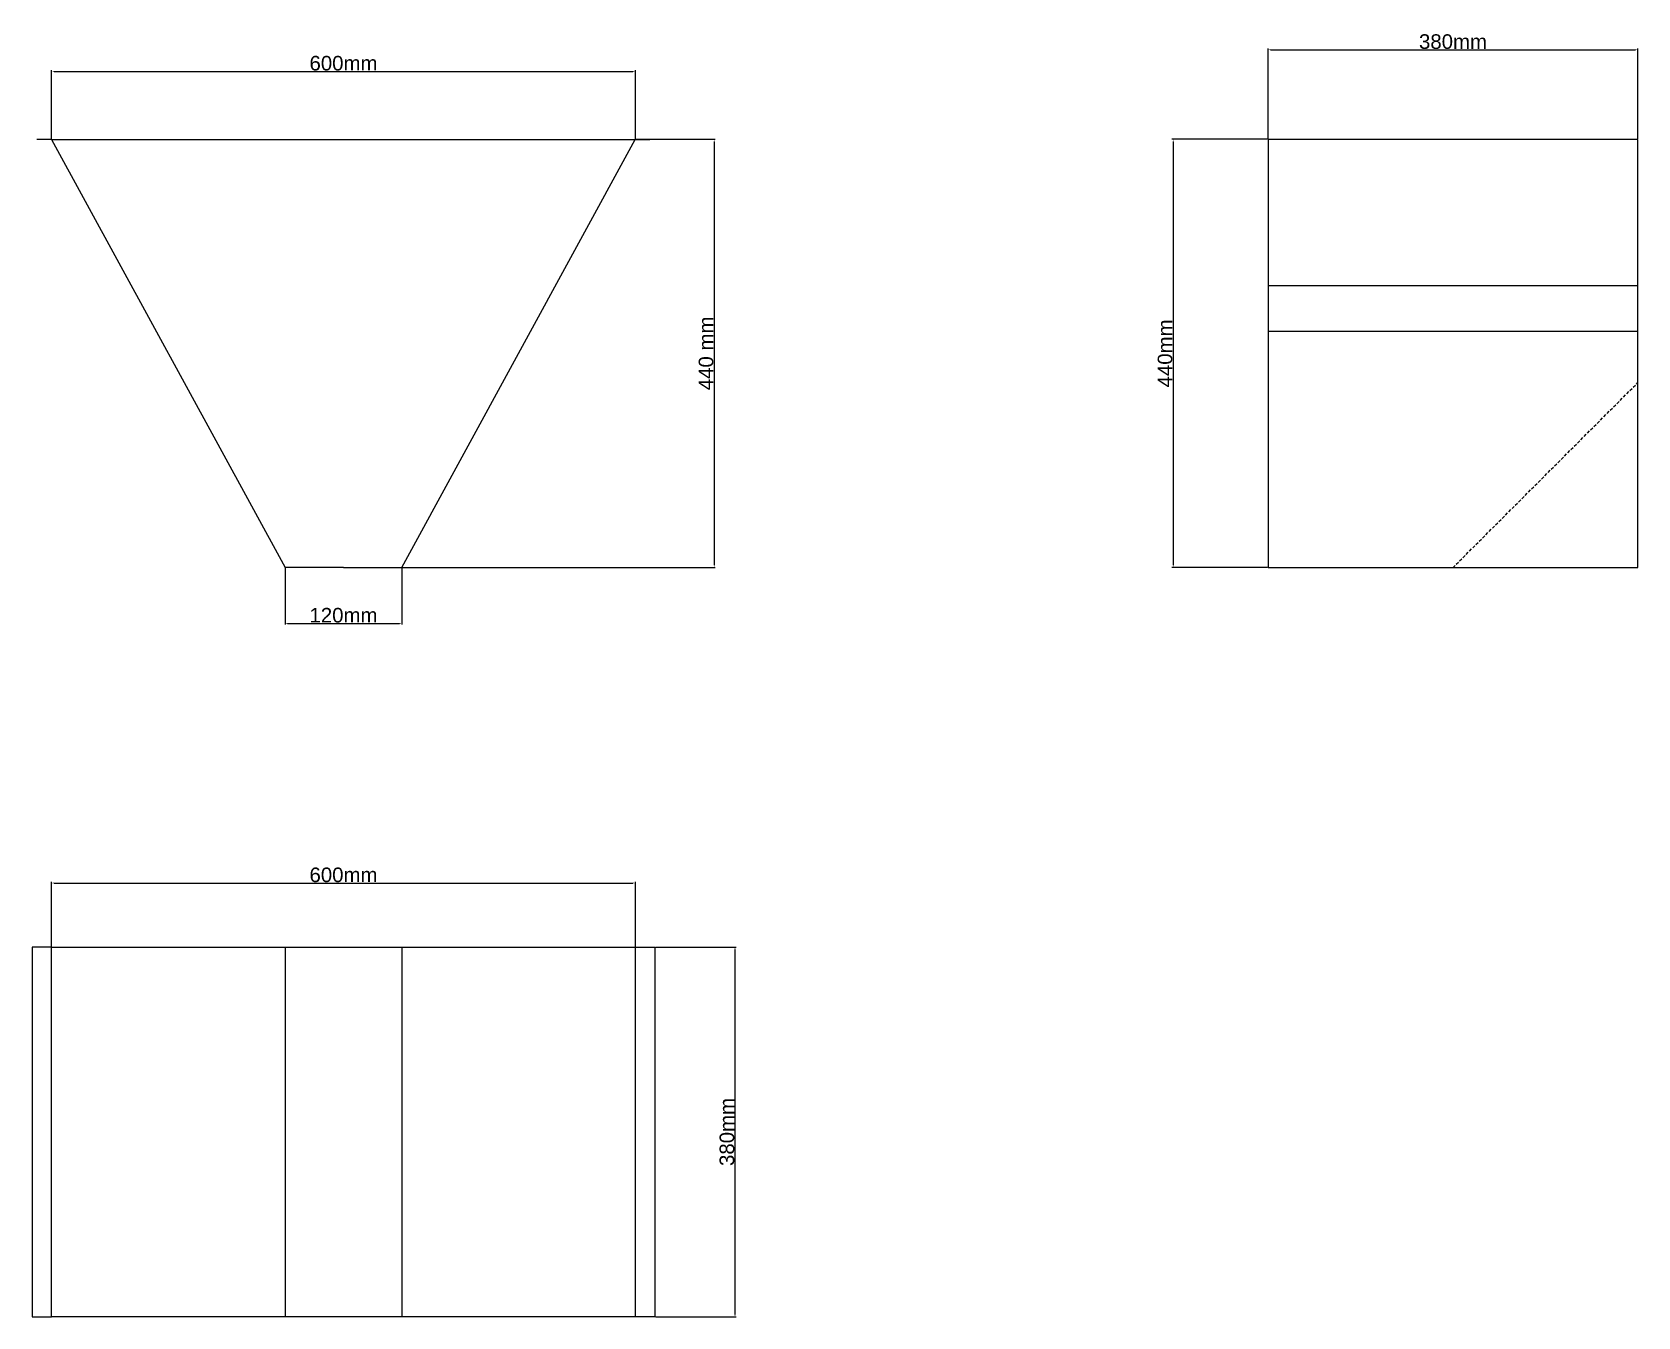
# Model space of a CAD drawing. Header units: centimetres. Extents: x -4347 to 28631, y 41590 to 109107.
# Drawn here: x 4639 to 6290, y 58729 to 60050 of the extents above; entities that cross this region are included whole.
import ezdxf

# ---------------------------------------------------------------- set-up
doc = ezdxf.new("R2010")
doc.units = ezdxf.units.CM
doc.header["$LTSCALE"] = 0.5
doc.linetypes.add('DASHED2', pattern=[9.525, 6.35, -3.175])
doc.styles.get("Standard").update_dxf_attribs({"font": 'arial.ttf'})
doc.dimstyles.new('ISO-25', dxfattribs={"dimtxt": 15, "dimasz": 2.5, "dimexe": 1.25, "dimexo": 0.625, "dimtad": 1, "dimtxsty": 'Standard', "dimcen": 2.5, "dimclrd": 1, "dimclre": 1, "dimadec": 0, "dimazin": 0, "dimtfac": 1, "dimtmove": 0, "dimatfit": 3, "dimfxl": 1, "dimarcsym": 0})

msp = doc.modelspace()

# ---------------------------------------------------------------- blocks, each defined once
blk = doc.blocks.new('*D139')
at = {"color": 1, "lineweight": -2, "transparency": 16777216}
for p, q in [((4659.2, 59940), (4659.2, 60010.4)), ((4661.7, 60009.2), (5256.7, 60009.2)), ((5259.2, 59940), (5259.2, 60010.4))]:
    blk.add_line(p, q, dxfattribs=at)
at = {"color": 1, "transparency": 16777216}
for points in [[(4661.7, 60009.6), (4661.7, 60008.8), (4659.2, 60009.2)], [(5256.7, 60009.6), (5256.7, 60008.8), (5259.2, 60009.2)]]:
    blk.add_solid(points, dxfattribs=at)
at = {"layer": 'Defpoints', "color": 0, "transparency": 16777216}
for p in [(5259.2, 60009.2), (4659.2, 59939.4), (5259.2, 59939.4)]:
    blk.add_point(p, dxfattribs=at)
at = {"color": 0, "transparency": 16777216, "insert": (4959.2, 60017.5), "char_height": 15, "attachment_point": 5}
blk.add_mtext('600mm', dxfattribs=at)
blk = doc.blocks.new('*D140')
at = {"color": 1, "lineweight": -2, "transparency": 16777216}
for p, q in [((5259.8, 59939.4), (5341.4, 59939.4)), ((5340.2, 59936.9), (5340.2, 59501.9)), ((5019.8, 59499.4), (5341.4, 59499.4))]:
    blk.add_line(p, q, dxfattribs=at)
at = {"color": 1, "transparency": 16777216}
for points in [[(5339.8, 59936.9), (5340.6, 59936.9), (5340.2, 59939.4)], [(5339.8, 59501.9), (5340.6, 59501.9), (5340.2, 59499.4)]]:
    blk.add_solid(points, dxfattribs=at)
at = {"layer": 'Defpoints', "color": 0, "transparency": 16777216}
for p in [(5259.2, 59939.4), (5019.2, 59499.4), (5340.2, 59499.4)]:
    blk.add_point(p, dxfattribs=at)
at = {"color": 0, "transparency": 16777216, "insert": (5331.9, 59719.4), "char_height": 15, "attachment_point": 5, "rotation": 90}
blk.add_mtext('440 mm', dxfattribs=at)
blk = doc.blocks.new('*D141')
at = {"color": 1, "lineweight": -2, "transparency": 16777216}
for p, q in [((5909.6, 59940), (5909.6, 60032.6)), ((5912.1, 60031.4), (6287.1, 60031.4)), ((6289.6, 59940), (6289.6, 60032.6))]:
    blk.add_line(p, q, dxfattribs=at)
at = {"color": 1, "transparency": 16777216}
for points in [[(5912.1, 60031.8), (5912.1, 60031), (5909.6, 60031.4)], [(6287.1, 60031.8), (6287.1, 60031), (6289.6, 60031.4)]]:
    blk.add_solid(points, dxfattribs=at)
at = {"layer": 'Defpoints', "color": 0, "transparency": 16777216}
for p in [(6289.6, 60031.4), (5909.6, 59939.4), (6289.6, 59939.4)]:
    blk.add_point(p, dxfattribs=at)
at = {"color": 0, "transparency": 16777216, "insert": (6099.6, 60039.7), "char_height": 15, "attachment_point": 5}
blk.add_mtext('380mm', dxfattribs=at)
blk = doc.blocks.new('*D142')
at = {"color": 1, "lineweight": -2, "transparency": 16777216}
for p, q in [((5279.8, 59109.4), (5362.9, 59109.4)), ((5361.6, 59106.9), (5361.6, 58731.9)), ((5279.8, 58729.4), (5362.9, 58729.4))]:
    blk.add_line(p, q, dxfattribs=at)
at = {"color": 1, "transparency": 16777216}
for points in [[(5361.2, 59106.9), (5362.1, 59106.9), (5361.6, 59109.4)], [(5361.2, 58731.9), (5362.1, 58731.9), (5361.6, 58729.4)]]:
    blk.add_solid(points, dxfattribs=at)
at = {"layer": 'Defpoints', "color": 0, "transparency": 16777216}
for p in [(5279.2, 59109.4), (5279.2, 58729.4), (5361.6, 58729.4)]:
    blk.add_point(p, dxfattribs=at)
at = {"color": 0, "transparency": 16777216, "insert": (5353.4, 58919.4), "char_height": 15, "attachment_point": 5, "rotation": 90}
blk.add_mtext('380mm', dxfattribs=at)
blk = doc.blocks.new('*D143')
at = {"color": 1, "lineweight": -2, "transparency": 16777216}
for p, q in [((4659.2, 59110), (4659.2, 59176.5)), ((4661.7, 59175.2), (5256.7, 59175.2)), ((5259.2, 59110), (5259.2, 59176.5))]:
    blk.add_line(p, q, dxfattribs=at)
at = {"color": 1, "transparency": 16777216}
for points in [[(4661.7, 59175.6), (4661.7, 59174.8), (4659.2, 59175.2)], [(5256.7, 59175.6), (5256.7, 59174.8), (5259.2, 59175.2)]]:
    blk.add_solid(points, dxfattribs=at)
at = {"layer": 'Defpoints', "color": 0, "transparency": 16777216}
for p in [(5259.2, 59175.2), (4659.2, 59109.4), (5259.2, 59109.4)]:
    blk.add_point(p, dxfattribs=at)
at = {"color": 0, "transparency": 16777216, "insert": (4959.2, 59183.5), "char_height": 15, "attachment_point": 5}
blk.add_mtext('600mm', dxfattribs=at)
blk = doc.blocks.new('*D144')
at = {"color": 1, "lineweight": -2, "transparency": 16777216}
for p, q in [((5909, 59939.4), (5810.7, 59939.4)), ((5812, 59936.9), (5812, 59501.9)), ((5909, 59499.4), (5810.7, 59499.4))]:
    blk.add_line(p, q, dxfattribs=at)
at = {"color": 1, "transparency": 16777216}
for points in [[(5811.6, 59936.9), (5812.4, 59936.9), (5812, 59939.4)], [(5811.6, 59501.9), (5812.4, 59501.9), (5812, 59499.4)]]:
    blk.add_solid(points, dxfattribs=at)
at = {"layer": 'Defpoints', "color": 0, "transparency": 16777216}
for p in [(5909.6, 59939.4), (5812, 59499.4), (5909.6, 59499.4)]:
    blk.add_point(p, dxfattribs=at)
at = {"color": 0, "transparency": 16777216, "insert": (5803.7, 59719.4), "char_height": 15, "attachment_point": 5, "rotation": 90}
blk.add_mtext('440mm', dxfattribs=at)
blk = doc.blocks.new('*D145')
at = {"color": 1, "lineweight": -2, "transparency": 16777216}
for p, q in [((4899.2, 59498.7), (4899.2, 59440.7)), ((5019.2, 59498.7), (5019.2, 59440.7)), ((4901.7, 59442), (5016.7, 59442))]:
    blk.add_line(p, q, dxfattribs=at)
at = {"color": 1, "transparency": 16777216}
for points in [[(4901.7, 59442.4), (4901.7, 59441.6), (4899.2, 59442)], [(5016.7, 59442.4), (5016.7, 59441.6), (5019.2, 59442)]]:
    blk.add_solid(points, dxfattribs=at)
at = {"layer": 'Defpoints', "color": 0, "transparency": 16777216}
for p in [(4899.2, 59499.4), (5019.2, 59499.4), (5019.2, 59442)]:
    blk.add_point(p, dxfattribs=at)
at = {"color": 0, "transparency": 16777216, "insert": (4959.2, 59450.3), "char_height": 15, "attachment_point": 5}
blk.add_mtext('120mm', dxfattribs=at)

# ---------------------------------------------------------------- dimensions: what is measured, and where the dimension line sits
for base, p1, p2, picture, middle in [((6289.647, 60031.388), (5909.647, 59939.36), (6289.647, 59939.36), '*D141', (6099.647, 60039.676)), ((5259.165, 60009.18), (4659.165, 59939.36), (5259.165, 59939.36), '*D139', (4959.165, 60017.464)), ((5019.165, 59441.981), (4899.165, 59499.36), (5019.165, 59499.36), '*D145', (4959.165, 59450.265)), ((5259.165, 59175.213), (4659.165, 59109.412), (5259.165, 59109.412), '*D143', (4959.165, 59183.496))]:
    dim = msp.add_linear_dim(base=base, p1=p1, p2=p2, dimstyle='ISO-25', override={"dimpost": 'mm'})
    dim.commit()
    dim.dimension.update_dxf_attribs({"geometry": picture, "text_midpoint": middle})
dim = msp.add_linear_dim(base=(5340.194, 59499.36), p1=(5259.165, 59939.36), p2=(5019.165, 59499.36), angle=90, text='440 mm', dimstyle='ISO-25', override={"dimpost": 'mm'})
dim.commit()
dim.dimension.update_dxf_attribs({"geometry": '*D140', "text_midpoint": (5331.91, 59719.36)})
for base, p1, p2, picture, middle in [((5811.978, 59499.36), (5909.647, 59939.36), (5909.647, 59499.36), '*D144', (5803.694, 59719.36)), ((5361.646, 58729.412), (5279.165, 59109.412), (5279.165, 58729.412), '*D142', (5353.357, 58919.412))]:
    dim = msp.add_linear_dim(base=base, p1=p1, p2=p2, angle=90, dimstyle='ISO-25', override={"dimpost": 'mm'})
    dim.commit()
    dim.dimension.update_dxf_attribs({"geometry": picture, "text_midpoint": middle})

# ---------------------------------------------------------------- linework, layer by layer
for p, q in [((4659.165, 59939.36), (4644.165, 59939.36)), ((4659.165, 59939.36), (5259.165, 59939.36)), ((4659.165, 59939.36), (4899.165, 59499.36)), ((5019.165, 59499.36), (5259.165, 59939.36)), ((5259.165, 59939.36), (5274.165, 59939.36)), ((5909.647, 59939.36), (5909.647, 59499.36)), ((6289.647, 59939.36), (5909.647, 59939.36)), ((6289.647, 59499.36), (6289.647, 59939.36)), ((5909.647, 59789.31), (6289.647, 59789.31)), ((5909.647, 59742.128), (6289.647, 59742.128)), ((4959.165, 59499.36), (4899.165, 59499.36)), ((4959.165, 59499.36), (5019.165, 59499.36)), ((5909.647, 59499.36), (6289.647, 59499.36)), ((4659.165, 59109.412), (4639.165, 59109.412)), ((4639.165, 59109.412), (4639.165, 58729.412)), ((4659.165, 59109.412), (5259.165, 59109.412)), ((4659.165, 58729.412), (4659.165, 59109.412)), ((4899.165, 59109.412), (4899.165, 58729.412)), ((5019.165, 59109.412), (5019.165, 58729.412)), ((5259.165, 59109.412), (5259.165, 58729.412)), ((5259.165, 59109.412), (5279.165, 59109.412)), ((5279.165, 59109.412), (5279.165, 58729.412)), ((4639.165, 58729.412), (4659.165, 58729.412)), ((5259.165, 58729.412), (4659.165, 58729.412)), ((5279.165, 58729.412), (5259.165, 58729.412))]:
    msp.add_line(p, q)
at = {"linetype": 'DASHED2'}
msp.add_line((6099.647, 59499.36), (6289.647, 59689.36), dxfattribs=at)

msp.set_redraw_order([(e.dxf.handle, doc.entitydb.next_handle()) for e in msp.query("TEXT MTEXT ATTDEF DIMENSION ARC_DIMENSION")])  # texts and dimensions are drawn at this point

doc.saveas('drawing.dxf')
